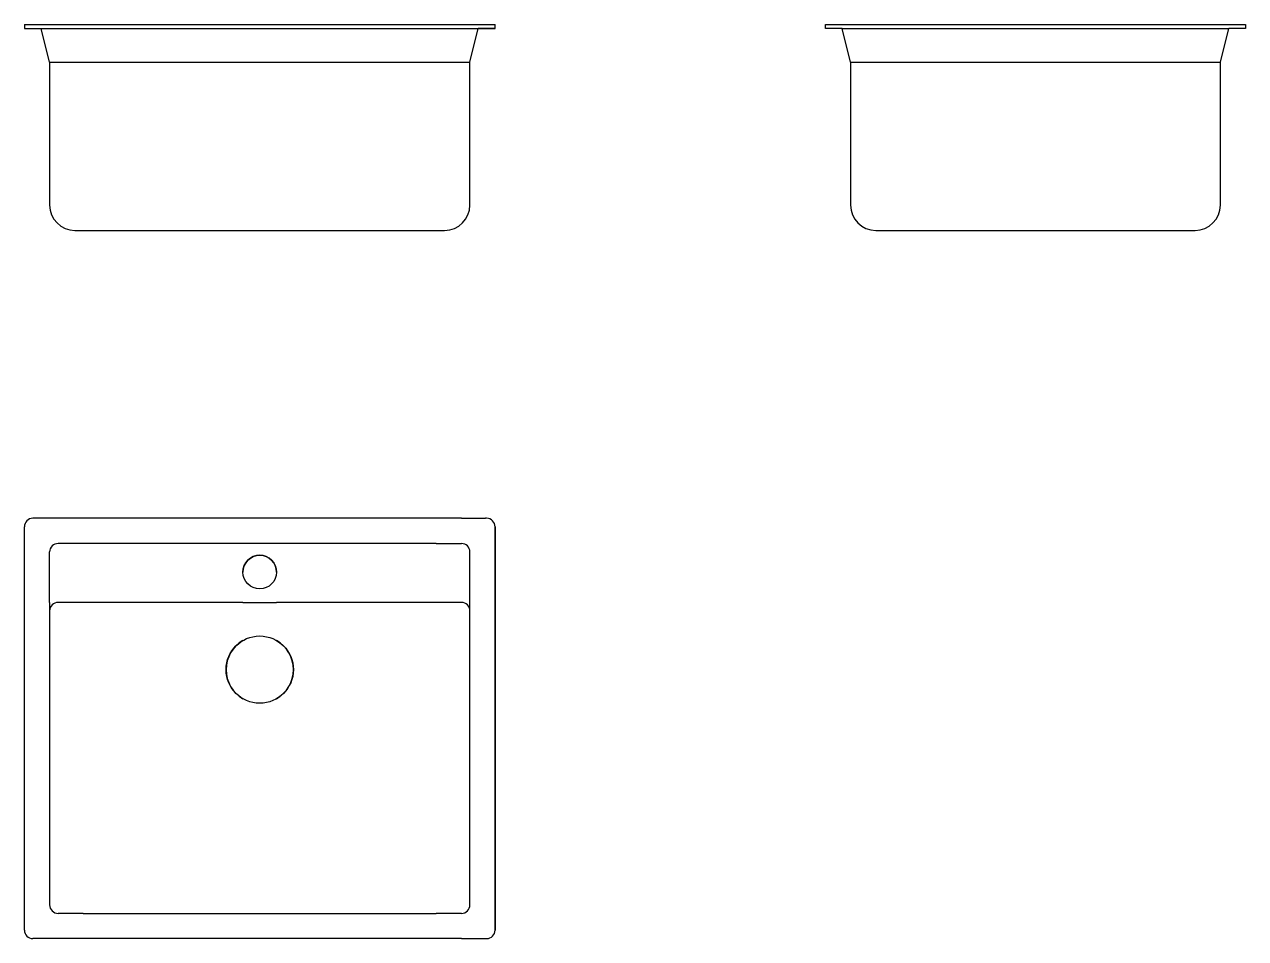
# Model space of a CAD drawing. Header units: millimetres. Extents: x 1994 to 2551, y 1326 to 1449.
# Drawn here: x 1993.8 to 2139.1, y 1326.7 to 1435.5 of the extents above; entities that cross this region are included whole.
import ezdxf

# ---------------------------------------------------------------- set-up
doc = ezdxf.new("R2010")
doc.units = ezdxf.units.MM

msp = doc.modelspace()

# ---------------------------------------------------------------- linework, layer by layer
for p, q in [((1993.752, 1435.51), (2049.752, 1435.51)), ((1993.752, 1435.51), (1993.752, 1435.01)), ((1993.752, 1435.01), (2049.752, 1435.01)), ((1993.752, 1435.01), (1995.752, 1435.01)), ((1996.752, 1431.01), (1995.752, 1435.01)), ((2046.752, 1431.01), (2047.752, 1435.01)), ((2049.752, 1435.01), (2047.752, 1435.01)), ((2049.752, 1435.01), (2049.752, 1435.51)), ((2089.055, 1435.01), (2089.055, 1435.51)), ((2089.055, 1435.51), (2137.055, 1435.51)), ((2091.055, 1435.01), (2089.055, 1435.01)), ((2091.055, 1435.01), (2137.055, 1435.01)), ((2092.055, 1431.01), (2091.055, 1435.01)), ((2091.055, 1435.01), (2091.055, 1435.01)), ((2136.055, 1431.01), (2137.055, 1435.01)), ((2137.055, 1435.51), (2139.055, 1435.51)), ((2139.055, 1435.01), (2137.055, 1435.01)), ((2139.055, 1435.51), (2139.055, 1435.01)), ((1996.752, 1431.01), (1996.752, 1414.01)), ((1996.752, 1431.01), (2046.752, 1431.01)), ((2046.752, 1414.01), (2046.752, 1431.01)), ((2092.055, 1431.01), (2136.055, 1431.01)), ((2092.055, 1431.01), (2092.055, 1414.01)), ((2136.055, 1414.01), (2136.055, 1431.01)), ((1999.752, 1411.01), (2043.752, 1411.01)), ((1999.752, 1411.01), (2043.752, 1411.01)), ((2095.055, 1411.01), (2133.055, 1411.01)), ((2095.055, 1411.01), (2133.055, 1411.01)), ((1997.752, 1376.749), (1994.752, 1376.749)), ((2045.752, 1376.749), (1997.752, 1376.749)), ((2045.752, 1376.749), (2048.597, 1376.749)), ((2048.752, 1376.749), (2048.597, 1376.749)), ((1993.752, 1327.749), (1993.752, 1375.749)), ((1993.752, 1327.749), (1993.752, 1375.749)), ((2049.752, 1375.749), (2049.752, 1327.749)), ((2049.752, 1327.749), (2049.752, 1375.749)), ((2000.752, 1373.749), (1997.752, 1373.749)), ((2042.752, 1373.749), (2000.752, 1373.749)), ((2042.752, 1373.749), (2045.752, 1373.749)), ((1996.752, 1366.749), (1996.752, 1372.749)), ((2046.752, 1366.749), (2046.752, 1372.749)), ((1996.752, 1366.749), (1996.752, 1365.749)), ((2000.752, 1366.749), (1997.752, 1366.749)), ((2019.752, 1366.749), (2000.752, 1366.749)), ((2019.752, 1366.749), (2023.752, 1366.749)), ((2042.752, 1366.749), (2023.752, 1366.749)), ((2045.752, 1366.749), (2042.752, 1366.749)), ((2046.752, 1330.749), (2046.752, 1366.749)), ((1996.752, 1365.749), (1996.752, 1330.749)), ((2000.752, 1329.749), (1997.752, 1329.749)), ((2000.752, 1329.749), (2042.752, 1329.749)), ((2045.752, 1329.749), (2042.752, 1329.749)), ((1997.752, 1326.749), (1994.752, 1326.749)), ((2045.752, 1326.749), (1997.752, 1326.749)), ((1999.752, 1326.749), (1997.752, 1326.749)), ((2045.752, 1326.749), (2043.752, 1326.749)), ((2045.752, 1326.749), (2043.752, 1326.749)), ((2045.752, 1326.749), (2048.752, 1326.749))]:
    msp.add_line(p, q)
for centre, radius in [((2021.752, 1370.349), 2), ((2021.752, 1358.749), 4)]:
    msp.add_circle(centre, radius)
for centre, radius, start, end in [((1999.752, 1414.01), 3, 180, 270), ((2043.752, 1414.01), 3, 270, 0), ((2095.055, 1414.01), 3, 180, 270), ((2133.055, 1414.01), 3, 270, 0), ((1994.752, 1375.749), 1, 90, 180), ((2048.752, 1375.749), 1, 0, 90), ((1997.752, 1372.749), 1, 90, 180), ((2045.752, 1372.749), 1, 360, 90), ((2021.752, 1370.349), 2, 360, 180), ((1997.752, 1365.749), 1, 90, 180), ((2045.752, 1365.749), 1, 0, 90), ((2021.752, 1358.749), 4, 120, 240), ((2021.752, 1358.749), 4, 300, 60), ((1997.752, 1330.749), 1, 180, 270), ((2045.752, 1330.749), 1, 270, 0), ((1994.752, 1327.749), 1, 180, 270), ((2048.752, 1327.749), 1, 270, 360)]:
    msp.add_arc(centre, radius, start, end)

doc.saveas('drawing.dxf')
